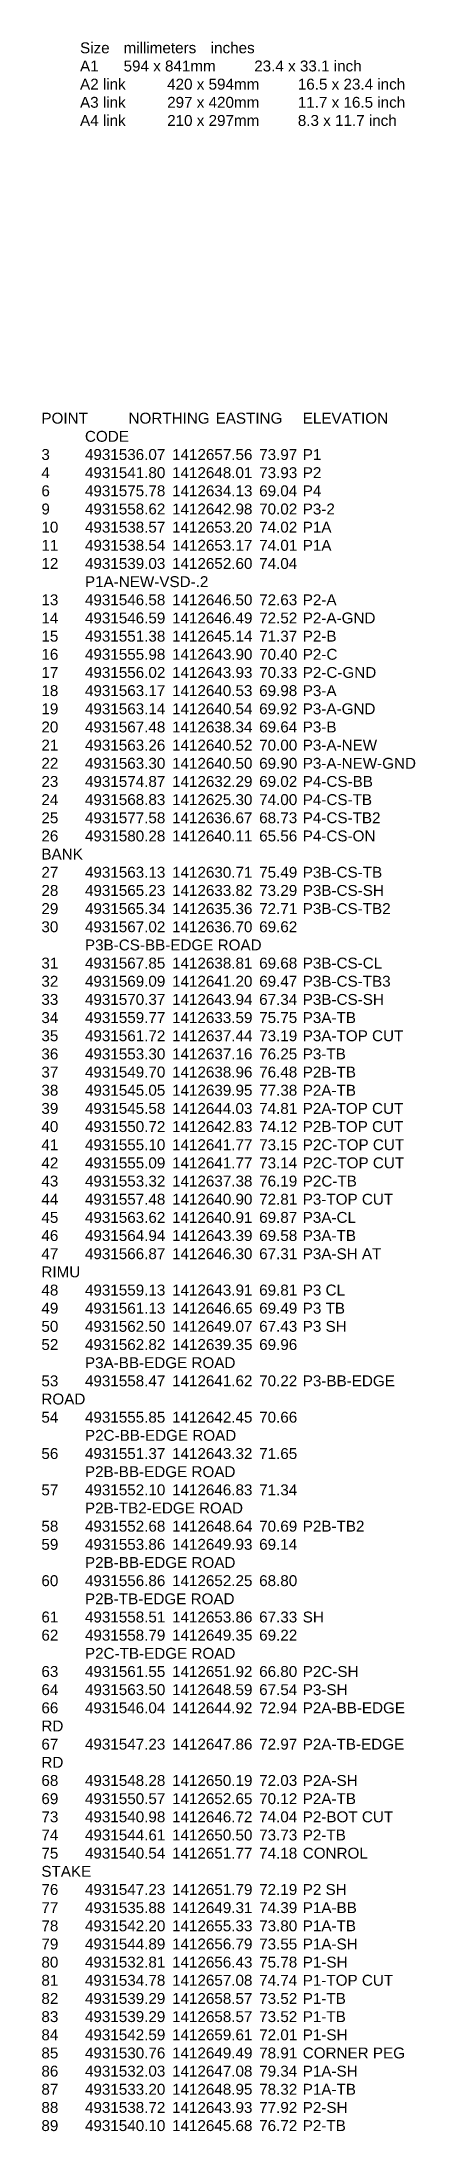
# Model space of a CAD drawing. Extents: x -66621 to 8567886, y -226536 to 8517995.
# Drawn here: x 417941 to 424801, y 7644 to 45995 of the extents above; entities that cross this region are included whole.
import ezdxf

# ---------------------------------------------------------------- set-up
doc = ezdxf.new("R2010")
doc.units = 0
doc.header["$MEASUREMENT"] = 0
doc.layers.get('0').update_dxf_attribs({"linetype": 'CONTINUOUS'})
doc.styles.get("Standard").update_dxf_attribs({"font": 'arial.ttf', "height": 200})

msp = doc.modelspace()

# ---------------------------------------------------------------- texts
at = {"color": 7, "linetype": 'Continuous', "lineweight": 0, "insert": (418643.7, 45984.2), "char_height": 200, "width": 9884.651, "attachment_point": 1}
msp.add_mtext('Size^Imillimeters^Iinches\\PA1^I594 x 841mm^I23.4 x 33.1 inch\\PA2 link^I420 x 594mm^I16.5 x 23.4 inch\\PA3 link^I297 x 420mm^I11.7 x 16.5 inch\\PA4 link^I210 x 297mm^I8.3 x 11.7 inch', dxfattribs=at)
at = {"color": 7, "linetype": 'Continuous', "lineweight": 0, "insert": (417934.2, 39186.5, -15782), "char_height": 200, "attachment_point": 1}
msp.add_mtext_dynamic_manual_height_columns('POINT^INORTHING^IEASTING^IELEVATION^ICODE\\P3^I4931536.07 ^I1412657.56 ^I73.97 ^IP1\\P4^I4931541.80 ^I1412648.01 ^I73.93 ^IP2\\P6^I4931575.78 ^I1412634.13 ^I69.04 ^IP4\\P9^I4931558.62 ^I1412642.98 ^I70.02 ^IP3-2\\P10^I4931538.57 ^I1412653.20 ^I74.02 ^IP1A\\P11^I4931538.54 ^I1412653.17 ^I74.01 ^IP1A\\P12^I4931539.03 ^I1412652.60 ^I74.04 ^IP1A-NEW-VSD-.2\\P13^I4931546.58 ^I1412646.50 ^I72.63 ^IP2-A\\P14^I4931546.59 ^I1412646.49 ^I72.52 ^IP2-A-GND\\P15^I4931551.38 ^I1412645.14 ^I71.37 ^IP2-B\\P16^I4931555.98 ^I1412643.90 ^I70.40 ^IP2-C\\P17^I4931556.02 ^I1412643.93 ^I70.33 ^IP2-C-GND\\P18^I4931563.17 ^I1412640.53 ^I69.98 ^IP3-A\\P19^I4931563.14 ^I1412640.54 ^I69.92 ^IP3-A-GND\\P20^I4931567.48 ^I1412638.34 ^I69.64 ^IP3-B\\P21^I4931563.26 ^I1412640.52 ^I70.00 ^IP3-A-NEW\\P22^I4931563.30 ^I1412640.50 ^I69.90 ^IP3-A-NEW-GND\\P23^I4931574.87 ^I1412632.29 ^I69.02 ^IP4-CS-BB\\P24^I4931568.83 ^I1412625.30 ^I74.00 ^IP4-CS-TB\\P25^I4931577.58 ^I1412636.67 ^I68.73 ^IP4-CS-TB2\\P26^I4931580.28 ^I1412640.11 ^I65.56 ^IP4-CS-ON BANK\\P27^I4931563.13 ^I1412630.71 ^I75.49 ^IP3B-CS-TB\\P28^I4931565.23 ^I1412633.82 ^I73.29 ^IP3B-CS-SH\\P29^I4931565.34 ^I1412635.36 ^I72.71 ^IP3B-CS-TB2\\P30^I4931567.02 ^I1412636.70 ^I69.62 ^IP3B-CS-BB-EDGE ROAD\\P31^I4931567.85 ^I1412638.81 ^I69.68 ^IP3B-CS-CL\\P32^I4931569.09 ^I1412641.20 ^I69.47 ^IP3B-CS-TB3\\P33^I4931570.37 ^I1412643.94 ^I67.34 ^IP3B-CS-SH\\P34^I4931559.77 ^I1412633.59 ^I75.75 ^IP3A-TB\\P35^I4931561.72 ^I1412637.44 ^I73.19 ^IP3A-TOP CUT\\P36^I4931553.30 ^I1412637.16 ^I76.25 ^IP3-TB\\P37^I4931549.70 ^I1412638.96 ^I76.48 ^IP2B-TB\\P38^I4931545.05 ^I1412639.95 ^I77.38 ^IP2A-TB\\P39^I4931545.58 ^I1412644.03 ^I74.81 ^IP2A-TOP CUT\\P40^I4931550.72 ^I1412642.83 ^I74.12 ^IP2B-TOP CUT\\P41^I4931555.10 ^I1412641.77 ^I73.15 ^IP2C-TOP CUT\\P42^I4931555.09 ^I1412641.77 ^I73.14 ^IP2C-TOP CUT\\P43^I4931553.32 ^I1412637.38 ^I76.19 ^IP2C-TB\\P44^I4931557.48 ^I1412640.90 ^I72.81 ^IP3-TOP CUT\\P45^I4931563.62 ^I1412640.91 ^I69.87 ^IP3A-CL\\P46^I4931564.94 ^I1412643.39 ^I69.58 ^IP3A-TB\\P47^I4931566.87 ^I1412646.30 ^I67.31 ^IP3A-SH AT RIMU\\P48^I4931559.13 ^I1412643.91 ^I69.81 ^IP3 CL\\P49^I4931561.13 ^I1412646.65 ^I69.49 ^IP3 TB\\P50^I4931562.50 ^I1412649.07 ^I67.43 ^IP3 SH\\P52^I4931562.82 ^I1412639.35 ^I69.96 ^IP3A-BB-EDGE ROAD\\P53^I4931558.47 ^I1412641.62 ^I70.22 ^IP3-BB-EDGE ROAD\\P54^I4931555.85 ^I1412642.45 ^I70.66 ^IP2C-BB-EDGE ROAD\\P56^I4931551.37 ^I1412643.32 ^I71.65 ^IP2B-BB-EDGE ROAD\\P57^I4931552.10 ^I1412646.83 ^I71.34 ^IP2B-TB2-EDGE ROAD\\P58^I4931552.68 ^I1412648.64 ^I70.69 ^IP2B-TB2\\P59^I4931553.86 ^I1412649.93 ^I69.14 ^IP2B-BB-EDGE ROAD\\P60^I4931556.86 ^I1412652.25 ^I68.80 ^IP2B-TB-EDGE ROAD\\P61^I4931558.51 ^I1412653.86 ^I67.33 ^ISH\\P62^I4931558.79 ^I1412649.35 ^I69.22 ^IP2C-TB-EDGE ROAD\\P63^I4931561.55 ^I1412651.92 ^I66.80 ^IP2C-SH\\P64^I4931563.50 ^I1412648.59 ^I67.54 ^IP3-SH\\P66^I4931546.04 ^I1412644.92 ^I72.94 ^IP2A-BB-EDGE RD\\P67^I4931547.23 ^I1412647.86 ^I72.97 ^IP2A-TB-EDGE RD\\P68^I4931548.28 ^I1412650.19 ^I72.03 ^IP2A-SH\\P69^I4931550.57 ^I1412652.65 ^I70.12 ^IP2A-TB\\P73^I4931540.98 ^I1412646.72 ^I74.04 ^IP2-BOT CUT\\P74^I4931544.61 ^I1412650.50 ^I73.73 ^IP2-TB\\P75^I4931540.54 ^I1412651.77 ^I74.18 ^ICONROL STAKE\\P76^I4931547.23 ^I1412651.79 ^I72.19 ^IP2 SH\\P77^I4931535.88 ^I1412649.31 ^I74.39 ^IP1A-BB\\P78^I4931542.20 ^I1412655.33 ^I73.80 ^IP1A-TB\\P79^I4931544.89 ^I1412656.79 ^I73.55 ^IP1A-SH\\P80^I4931532.81 ^I1412656.43 ^I75.78 ^IP1-SH\\P81^I4931534.78 ^I1412657.08 ^I74.74 ^IP1-TOP CUT\\P82^I4931539.29 ^I1412658.57 ^I73.52 ^IP1-TB\\P83^I4931539.29 ^I1412658.57 ^I73.52 ^IP1-TB\\P84^I4931542.59 ^I1412659.61 ^I72.01 ^IP1-SH\\P85^I4931530.76 ^I1412649.49 ^I78.91 ^ICORNER PEG\\P86^I4931532.03 ^I1412647.08 ^I79.34 ^IP1A-SH\\P87^I4931533.20 ^I1412648.95 ^I78.32 ^IP1A-TB\\P88^I4931538.72 ^I1412643.93 ^I77.92 ^IP2-SH\\P89^I4931540.10 ^I1412645.68 ^I76.72 ^IP2-TB', width=6533.352, gutter_width=200, heights=[0], dxfattribs=at)

doc.saveas('drawing.dxf')
